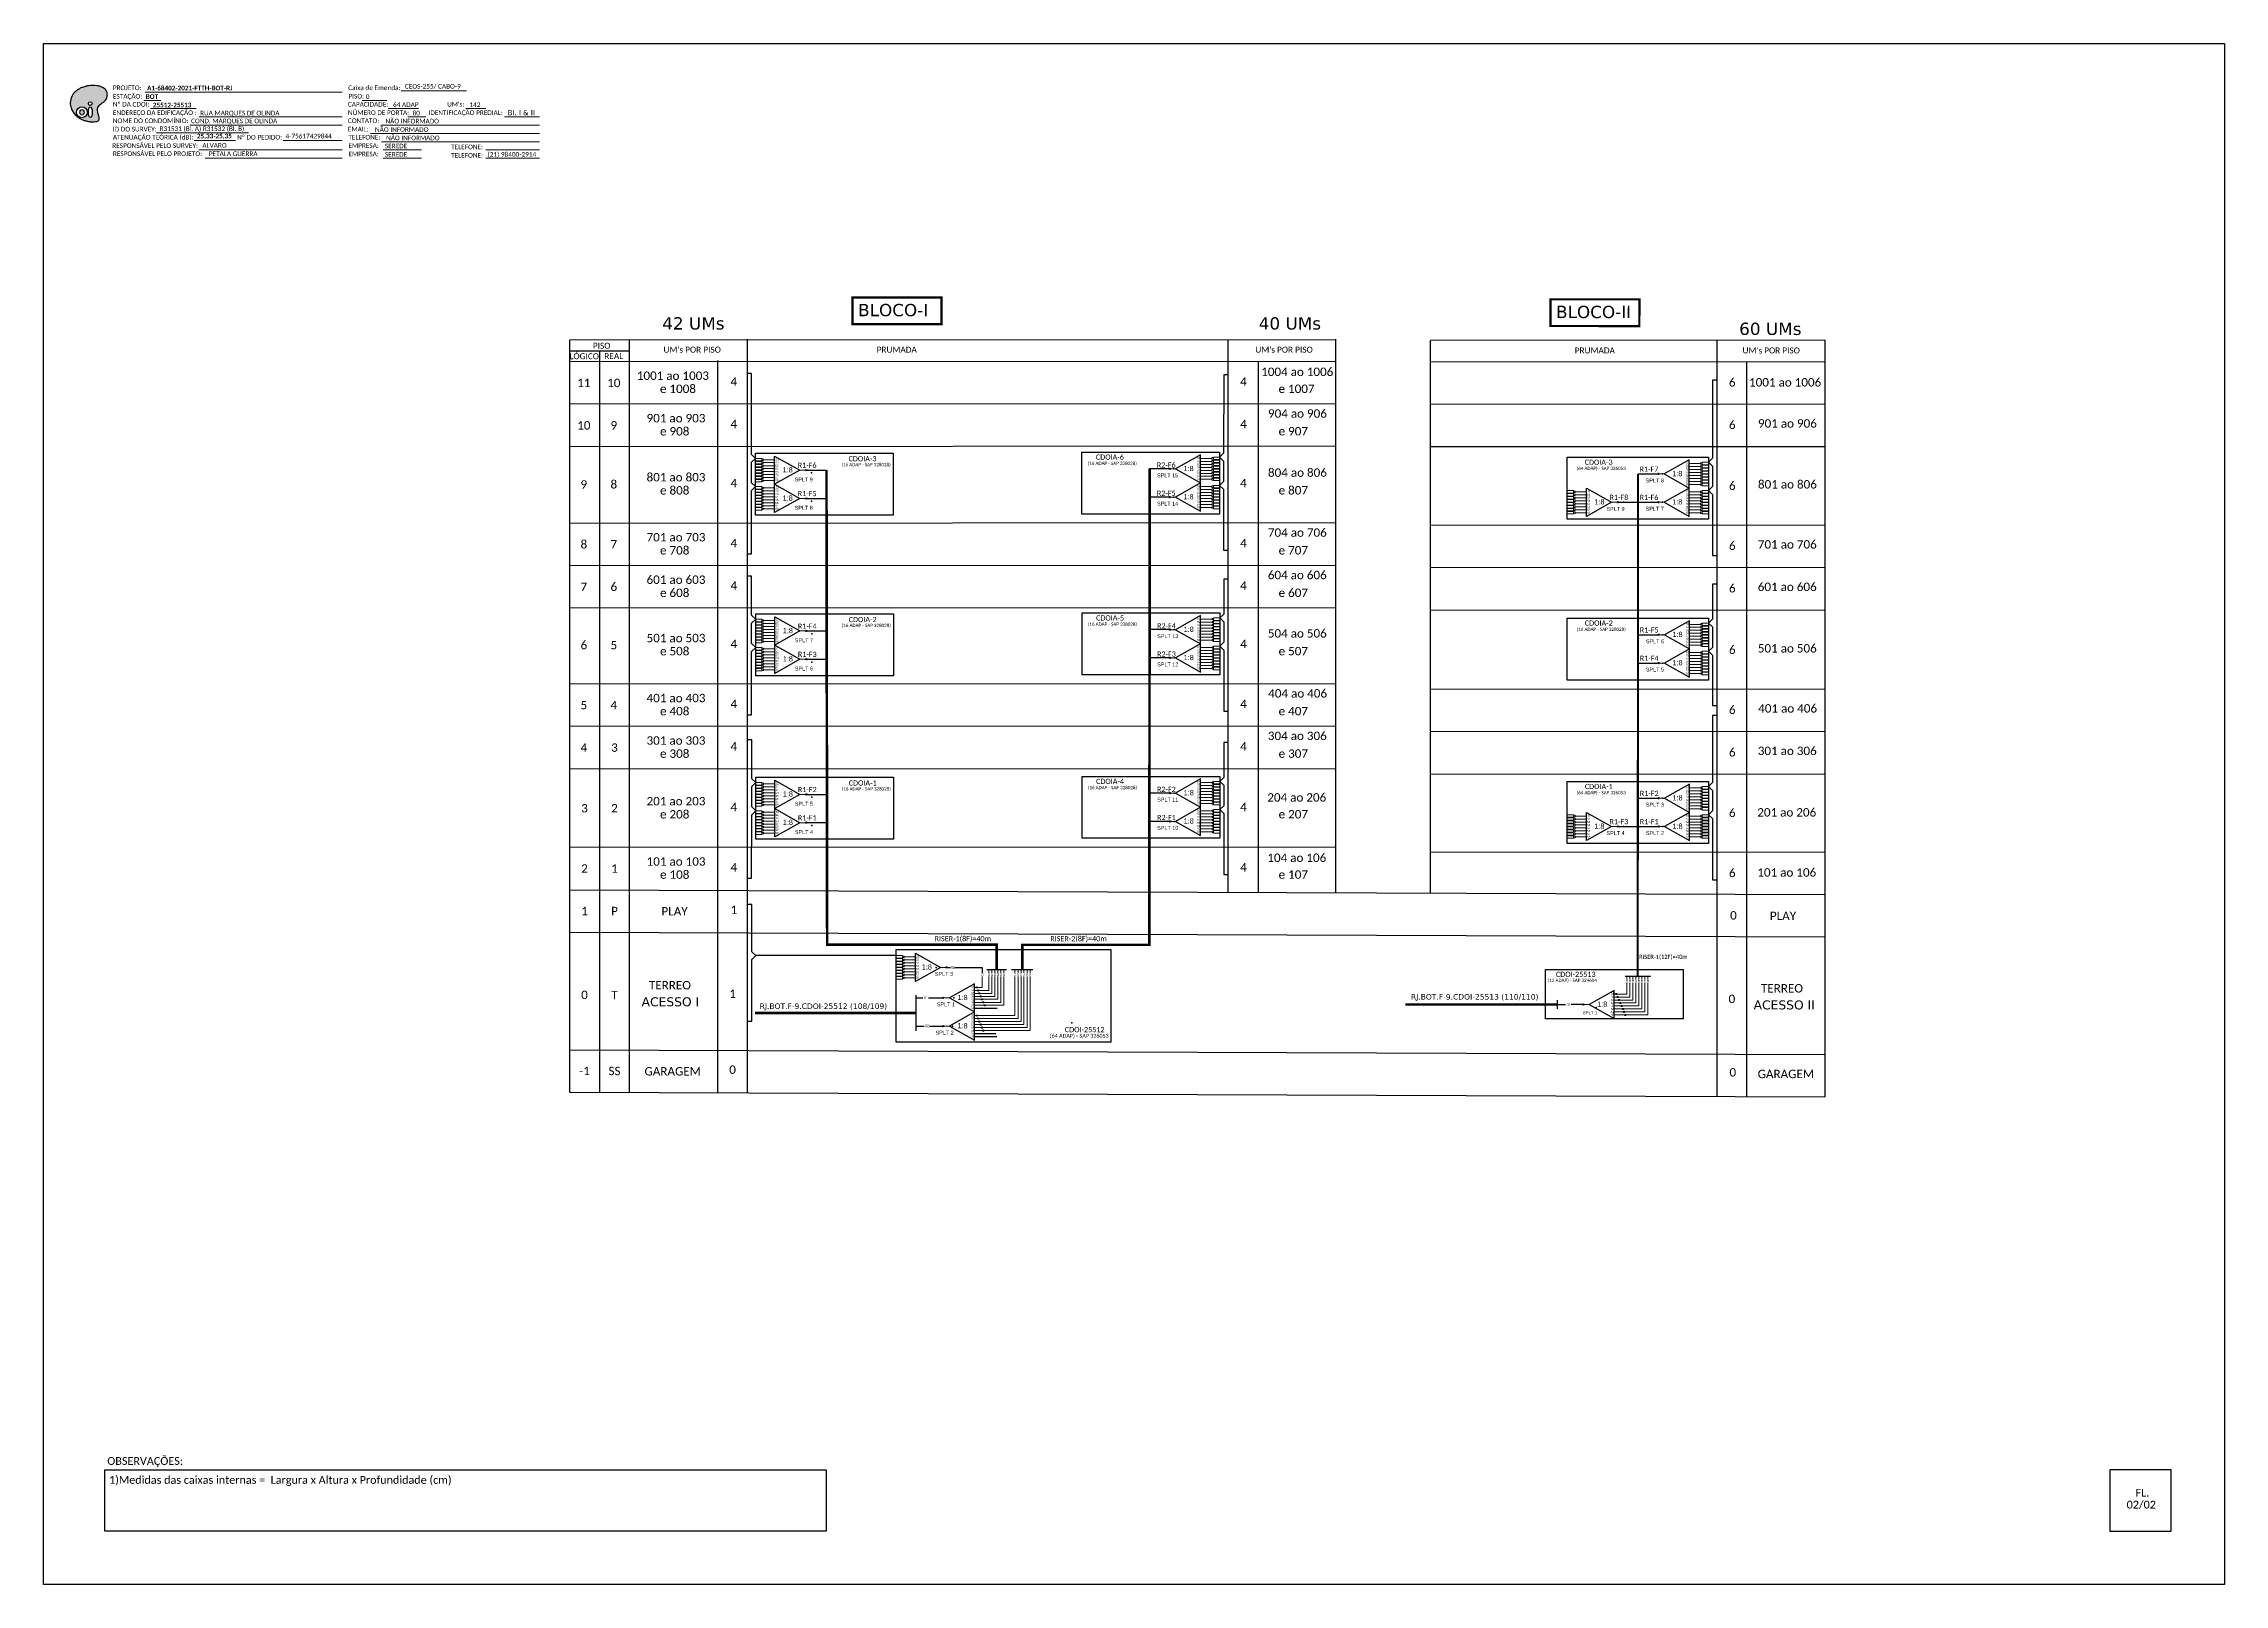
# Model space of a CAD drawing. Extents: x -4 to 1788, y 1 to 595.
# Drawn here: x 947 to 1788, y 1 to 595 of the extents above; entities that cross this region are included whole.
import ezdxf
from ezdxf.enums import TextEntityAlignment as Align

# ---------------------------------------------------------------- set-up
doc = ezdxf.new("R2010")
doc.units = 0
doc.layers.add('40.1-ETIQUETAS', color=1, linetype='Continuous', lineweight=20)
doc.layers.add('CAP a instalar', color=1, linetype='Continuous')
doc.layers.add('label_cabos', color=7, linetype='Continuous')
doc.styles.add('ARIAL', font='arial.ttf')
doc.styles.add('MtXpl_Calibri', font='calibri.ttf')
doc.styles.add('siredit', font='verdana.ttf')
doc.styles.add('WMF-Calibri0', font='calibri.ttf')
doc.styles.add('WMF-Calibri1', font='calibrib.ttf')
doc.linetypes.add('RESERVA', pattern='A,0.5,-0.15,["RESERVA",Standard,S=0.18,R=0,X=0,Y=-0.1],-1.3', length=1.95)

# ---------------------------------------------------------------- blocks, each defined once
blk = doc.blocks.new('SPLITTER_')
blk.add_point((0, 0))
at = {"style": 'ARIAL', "flags": 4}
blk.add_attdef('SPLT', (0, -3.26), '', height=1.5, dxfattribs=at)
blk = doc.blocks.new('LEG_CDO64_DIR')
blk.add_point((0, 0))
at = {"color": 1, "style": 'WMF-Calibri0', "flags": 4}
blk.add_attdef('MODELO', text='', height=1.5, dxfattribs=at).set_placement((-1.52, -5.5), align=Align.CENTER)
blk.add_attdef('CDO', (-2.62, -3.57), '', height=2, dxfattribs=at)
blk = doc.blocks.new('SPLT_1-8_SC-APC_ESQ')
at = {"color": 3, "lineweight": 0}
for points in [[(2.41, -3.02), (0, -3.02)], [(2.41, -4), (0, -4)], [(2.41, -4.17), (0, -4.17)], [(2.41, -5.16), (0, -5.16)], [(2.41, -5.32), (0, -5.32)], [(2.41, -6.31), (0, -6.31)], [(2.41, -6.48), (0, -6.48)], [(2.41, -7.46), (0, -7.46)], [(2.41, -7.63), (0, -7.63)], [(2.41, -3.02), (2.41, -4)], [(2.41, -4.17), (2.41, -5.16)], [(2.41, -5.32), (2.41, -6.31)], [(2.41, -6.48), (2.41, -7.46)], [(2.41, -7.63), (2.41, -8.62)], [(2.99, -3.51), (7.37, -3.51)], [(7.37, -4.66), (2.99, -4.66)], [(7.37, -5.82), (2.99, -5.82)], [(7.37, -6.97), (2.99, -6.97)], [(7.37, -8.12), (2.99, -8.12)], [(2.41, -8.62), (0, -8.62)], [(2.41, -8.78), (0, -8.78)], [(2.41, -9.77), (0, -9.77)], [(2.41, -9.94), (0, -9.94)], [(2.41, -10.92), (0, -10.92)], [(2.41, -11.09), (0, -11.09)], [(2.41, -12.08), (0, -12.08)], [(2.41, -8.78), (2.41, -9.77)], [(2.41, -9.94), (2.41, -10.92)], [(2.41, -11.09), (2.41, -12.08)], [(7.37, -9.28), (2.99, -9.28)], [(7.37, -10.43), (2.99, -10.43)], [(7.37, -11.58), (2.99, -11.58)]]:
    blk.add_lwpolyline(points, dxfattribs=at)
for points in [[(2.99, -3.22), (2.41, -3.22), (2.41, -3.8), (2.99, -3.8)], [(2.99, -4.38), (2.41, -4.38), (2.41, -4.95), (2.99, -4.95)], [(2.99, -5.53), (2.41, -5.53), (2.41, -6.1), (2.99, -6.1)], [(2.99, -6.68), (2.41, -6.68), (2.41, -7.26), (2.99, -7.26)], [(2.99, -7.84), (2.41, -7.84), (2.41, -8.41), (2.99, -8.41)], [(2.99, -8.99), (2.41, -8.99), (2.41, -9.56), (2.99, -9.56)], [(2.99, -10.14), (2.41, -10.14), (2.41, -10.72), (2.99, -10.72)], [(2.99, -11.3), (2.41, -11.3), (2.41, -11.87), (2.99, -11.87)]]:
    blk.add_lwpolyline(points, close=True, dxfattribs=at)
at = {"color": 1}
blk.add_lwpolyline([(7.37, -2.1), (17.04, -7.55), (7.37, -13), (7.37, -2.1)], dxfattribs=at)
at = {"color": 1, "lineweight": 0}
blk.add_lwpolyline([(17.04, -7.55), (19.26, -7.55)], dxfattribs=at)
at = {"color": 1, "style": 'ARIAL'}
for s, height, p in [('S5', 0.75, (7.55, -8.57)), ('S3', 0.75, (7.55, -6.18)), ('S4', 0.75, (7.55, -7.36)), ('S2', 0.75, (7.56, -4.97)), ('S1', 0.75, (7.7, -3.78)), ('1:8', 2, (10.45, -8.4)), ('S6', 0.75, (7.55, -9.69)), ('S7', 0.75, (7.55, -10.78)), ('S8', 0.75, (7.55, -11.9))]:
    blk.add_text(s, height=height, dxfattribs=at).set_placement(p)
blk = doc.blocks.new('SPLT_1-8_SC-APC')
at = {"color": 1, "lineweight": 0}
blk.add_lwpolyline([(-17.04, -7.55), (-19.26, -7.55)], dxfattribs=at)
at = {"color": 1}
blk.add_lwpolyline([(-7.37, -2.1), (-17.04, -7.55), (-7.37, -13), (-7.37, -2.1)], dxfattribs=at)
at = {"color": 3, "lineweight": 0}
for points in [[(-2.99, -3.51), (-7.37, -3.51)], [(-7.37, -4.66), (-2.99, -4.66)], [(-7.37, -5.82), (-2.99, -5.82)], [(-7.37, -6.97), (-2.99, -6.97)], [(-7.37, -8.12), (-2.99, -8.12)], [(-2.41, -3.02), (-2.41, -4)], [(-2.41, -3.02), (0, -3.02)], [(-2.41, -4), (0, -4)], [(-2.41, -4.17), (-2.41, -5.16)], [(-2.41, -4.17), (0, -4.17)], [(-2.41, -5.16), (0, -5.16)], [(-2.41, -5.32), (-2.41, -6.31)], [(-2.41, -5.32), (0, -5.32)], [(-2.41, -6.31), (0, -6.31)], [(-2.41, -6.48), (-2.41, -7.46)], [(-2.41, -6.48), (0, -6.48)], [(-2.41, -7.46), (0, -7.46)], [(-2.41, -7.63), (-2.41, -8.62)], [(-2.41, -7.63), (0, -7.63)], [(-7.37, -9.28), (-2.99, -9.28)], [(-7.37, -10.43), (-2.99, -10.43)], [(-7.37, -11.58), (-2.99, -11.58)], [(-2.41, -8.62), (0, -8.62)], [(-2.41, -8.78), (-2.41, -9.77)], [(-2.41, -8.78), (0, -8.78)], [(-2.41, -9.77), (0, -9.77)], [(-2.41, -9.94), (-2.41, -10.92)], [(-2.41, -9.94), (0, -9.94)], [(-2.41, -10.92), (0, -10.92)], [(-2.41, -11.09), (-2.41, -12.08)], [(-2.41, -11.09), (0, -11.09)], [(-2.41, -12.08), (0, -12.08)]]:
    blk.add_lwpolyline(points, dxfattribs=at)
for points in [[(-2.99, -3.22), (-2.41, -3.22), (-2.41, -3.8), (-2.99, -3.8)], [(-2.99, -4.38), (-2.41, -4.38), (-2.41, -4.95), (-2.99, -4.95)], [(-2.99, -5.53), (-2.41, -5.53), (-2.41, -6.1), (-2.99, -6.1)], [(-2.99, -6.68), (-2.41, -6.68), (-2.41, -7.26), (-2.99, -7.26)], [(-2.99, -7.84), (-2.41, -7.84), (-2.41, -8.41), (-2.99, -8.41)], [(-2.99, -8.99), (-2.41, -8.99), (-2.41, -9.56), (-2.99, -9.56)], [(-2.99, -10.14), (-2.41, -10.14), (-2.41, -10.72), (-2.99, -10.72)], [(-2.99, -11.3), (-2.41, -11.3), (-2.41, -11.87), (-2.99, -11.87)]]:
    blk.add_lwpolyline(points, close=True, dxfattribs=at)
at = {"color": 1, "style": 'ARIAL'}
for s, height, p in [('1:8', 2, (-13.91, -8.4)), ('S1', 0.75, (-8.74, -3.78)), ('S2', 0.75, (-8.74, -4.97)), ('S3', 0.75, (-8.74, -6.18)), ('S4', 0.75, (-8.74, -7.36)), ('S5', 0.75, (-8.74, -8.57)), ('S6', 0.75, (-8.74, -9.69)), ('S7', 0.75, (-8.74, -10.78)), ('S8', 0.75, (-8.74, -11.9))]:
    blk.add_text(s, height=height, dxfattribs=at).set_placement(p)
blk = doc.blocks.new('OI')
h = blk.add_hatch(color=40)
edge = h.paths.add_edge_path()
edge.add_spline(control_points=[(4.35, -0.67), (3.92, -0.99), (3.26, -1.5), (2.81, -2.59), (2.9, -3.5), (3.06, -4.27), (3.31, -4.85), (3.37, -5.39), (3.4, -5.88), (3.2, -6.4), (2.54, -6.61), (1.65, -6.63), (0.55, -6.67), (-0.56, -6.42), (-1.61, -6.14), (-2.77, -5.61), (-3.92, -4.77), (-4.89, -3.7), (-5.34, -2.65), (-5.6, -1.94), (-5.85, -0.96), (-5.71, 0.47), (-5.1, 2.02), (-4.14, 3.02), (-3.3, 3.61), (-2.37, 4.16), (-1.36, 4.44), (-0.56, 4.7), (0.79, 4.85), (2.24, 4.97), (3.79, 4.57), (4.67, 4.21), (5.44, 3.65), (5.76, 2.99), (6.03, 2.21), (6.01, 1.46), (5.72, 0.64), (5.31, 0.08), (4.88, -0.38), (4.51, -0.55), (4.35, -0.67)], knot_values=[0, 0, 0, 0, 1.60434, 2.417191, 3.427595, 4.282808, 4.776746, 5.304182, 5.888771, 6.258406, 6.858137, 7.79129, 8.986195, 10.124242, 11.187857, 12.242908, 13.953784, 15.414161, 16.515391, 17.349188, 17.675853, 19.552021, 21.515531, 22.568638, 23.63245, 24.621084, 25.782718, 26.745347, 27.142653, 29.870543, 31.004649, 31.921532, 32.709589, 33.801391, 34.042471, 35.192333, 35.971461, 36.628871, 37.254359, 37.836911, 37.836911, 37.836911, 37.836911], degree=3, periodic=0)
h.paths.add_polyline_path([(1.13, -0.87, -1), (-0.04, -0.87, -1)], flags=16)
edge = h.paths.add_edge_path(flags=16)
edge.add_ellipse((0.56, -3.59), major_axis=(-0.02, 1.71), ratio=0.361305, start_angle=0, end_angle=360)
h.paths.add_polyline_path([(-0.36, -3.62, -1), (-3.8, -3.62, -1)], flags=16)
edge = h.paths.add_edge_path(flags=0)
edge.add_ellipse((-2.08, -3.62), major_axis=(0, 0.885), ratio=0.758294, start_angle=0, end_angle=360)
at = {"color": 40}
for centre, radius in [((-2.08, -3.62), 1.72), ((0.54, -0.87), 0.587)]:
    blk.add_circle(centre, radius, dxfattribs=at)
blk.add_ellipse((-2.08, -3.62), major_axis=(0, 0.885), ratio=0.758294, start_param=-3.141592653589792, end_param=3.141592653589792, dxfattribs=at)
blk.add_ellipse((0.56, -3.59), major_axis=(-0.02, 1.71), ratio=0.361305, dxfattribs=at)
at = {"color": 40, "start_tangent": (-0.800898, -0.598801), "end_tangent": (-0.800898, -0.598801)}
blk.add_spline([(4.35, -0.67), (3.2, -1.78), (2.9, -2.54), (2.92, -3.55), (3.12, -4.38), (3.28, -4.85), (3.37, -5.37), (3.35, -5.95), (3.2, -6.29), (2.66, -6.55), (1.73, -6.63), (0.54, -6.62), (-0.58, -6.41), (-1.6, -6.11), (-2.56, -5.67), (-3.95, -4.67), (-4.89, -3.56), (-5.37, -2.56), (-5.64, -1.78), (-5.72, -1.46), (-5.63, 0.42), (-4.84, 2.22), (-4.13, 2.99), (-3.27, 3.62), (-2.4, 4.09), (-1.3, 4.47), (-0.37, 4.72), (0.02, 4.77), (2.75, 4.8), (3.85, 4.53), (4.69, 4.16), (5.31, 3.68), (5.85, 2.73), (5.93, 2.5), (5.94, 1.35), (5.67, 0.62), (5.29, 0.08), (4.84, -0.36), (4.35, -0.67)], degree=3, dxfattribs=at)

msp = doc.modelspace()

# ---------------------------------------------------------------- hatches: boundary and pattern name
h = msp.add_hatch(color=3)
h.dxf.hatch_style = 1
edge = h.paths.add_edge_path()
edge.add_arc((1241.52, 430.83), 0.256, 0, 360)
h = msp.add_hatch(color=3)
h.dxf.hatch_style = 1
edge = h.paths.add_edge_path()
edge.add_arc((1381.73, 431.33), 0.256, 0, 360)
h = msp.add_hatch(color=3)
h.dxf.hatch_style = 1
edge = h.paths.add_edge_path()
edge.add_arc((1570.22, 429.35), 0.256, 0, 360)
h = msp.add_hatch(color=3)
h.dxf.hatch_style = 1
edge = h.paths.add_edge_path()
edge.add_arc((1381.73, 420.43), 0.256, 0, 360)
h = msp.add_hatch(color=3)
h.dxf.hatch_style = 1
edge = h.paths.add_edge_path()
edge.add_arc((1241.52, 419.93), 0.256, 0, 360)
h = msp.add_hatch(color=3)
h.dxf.hatch_style = 1
edge = h.paths.add_edge_path()
edge.add_arc((1554.58, 418.45), 0.256, 0, 360)
h = msp.add_hatch(color=3)
h.dxf.hatch_style = 1
edge = h.paths.add_edge_path()
edge.add_arc((1570.22, 418.45), 0.256, 0, 360)
h = msp.add_hatch(color=3)
h.dxf.hatch_style = 1
edge = h.paths.add_edge_path()
edge.add_arc((1241.59, 368.82), 0.256, 0, 360)
h = msp.add_hatch(color=3)
h.dxf.hatch_style = 1
edge = h.paths.add_edge_path()
edge.add_arc((1381.8, 369.33), 0.256, 0, 360)
h = msp.add_hatch(color=3)
h.dxf.hatch_style = 1
edge = h.paths.add_edge_path()
edge.add_arc((1570.29, 367.35), 0.256, 0, 360)
h = msp.add_hatch(color=3)
h.dxf.hatch_style = 1
edge = h.paths.add_edge_path()
edge.add_arc((1241.59, 357.93), 0.256, 0, 360)
h = msp.add_hatch(color=3)
h.dxf.hatch_style = 1
edge = h.paths.add_edge_path()
edge.add_arc((1381.8, 358.43), 0.256, 0, 360)
h = msp.add_hatch(color=3)
h.dxf.hatch_style = 1
edge = h.paths.add_edge_path()
edge.add_arc((1570.29, 356.45), 0.256, 0, 360)
h = msp.add_hatch(color=3)
h.dxf.hatch_style = 1
edge = h.paths.add_edge_path()
edge.add_arc((1241.59, 305.82), 0.256, 0, 360)
h = msp.add_hatch(color=3)
h.dxf.hatch_style = 1
edge = h.paths.add_edge_path()
edge.add_arc((1381.8, 306.32), 0.256, 0, 360)
h = msp.add_hatch(color=3)
h.dxf.hatch_style = 1
edge = h.paths.add_edge_path()
edge.add_arc((1570.29, 304.34), 0.256, 0, 360)
h = msp.add_hatch(color=3)
h.dxf.hatch_style = 1
edge = h.paths.add_edge_path()
edge.add_arc((1241.59, 294.92), 0.256, 0, 360)
h = msp.add_hatch(color=3)
h.dxf.hatch_style = 1
edge = h.paths.add_edge_path()
edge.add_arc((1381.8, 295.42), 0.256, 0, 360)
h = msp.add_hatch(color=3)
h.dxf.hatch_style = 1
edge = h.paths.add_edge_path()
edge.add_arc((1554.58, 293.44), 0.256, 0, 360)
h = msp.add_hatch(color=3)
h.dxf.hatch_style = 1
edge = h.paths.add_edge_path()
edge.add_arc((1570.29, 293.44), 0.256, 0, 360)
h = msp.add_hatch(color=3)
h.dxf.hatch_style = 1
edge = h.paths.add_edge_path()
edge.add_arc((1295.54, 239.14), 0.242, 0, 360)
h = msp.add_hatch(color=3)
h.dxf.hatch_style = 1
edge = h.paths.add_edge_path()
edge.add_arc((1294.35, 227.4), 0.242, 0, 360)
h = msp.add_hatch(color=3)
h.dxf.hatch_style = 1
edge = h.paths.add_edge_path()
edge.add_arc((1307.34, 231.42), 0.242, 0, 360)
h = msp.add_hatch(color=3)
h.dxf.hatch_style = 1
edge = h.paths.add_edge_path()
edge.add_arc((1307.84, 230.26), 0.242, 0, 360)
h = msp.add_hatch(color=3)
h.dxf.hatch_style = 1
edge = h.paths.add_edge_path()
edge.add_arc((1308.34, 229.11), 0.242, 0, 360)
h = msp.add_hatch(color=3)
h.dxf.hatch_style = 1
edge = h.paths.add_edge_path()
edge.add_arc((1308.84, 227.96), 0.242, 0, 360)
h = msp.add_hatch(color=3)
h.dxf.hatch_style = 1
edge = h.paths.add_edge_path()
edge.add_arc((1554, 228.86), 0.242, 0, 360)
h = msp.add_hatch(color=3)
h.dxf.hatch_style = 1
edge = h.paths.add_edge_path()
edge.add_arc((1554.5, 227.7), 0.242, 0, 360)
h = msp.add_hatch(color=3)
h.dxf.hatch_style = 1
edge = h.paths.add_edge_path()
edge.add_arc((1307.34, 220.52), 0.242, 0, 360)
h = msp.add_hatch(color=3)
h.dxf.hatch_style = 1
edge = h.paths.add_edge_path()
edge.add_arc((1307.84, 219.37), 0.242, 0, 360)
h = msp.add_hatch(color=3)
h.dxf.hatch_style = 1
edge = h.paths.add_edge_path()
edge.add_arc((1309.34, 226.81), 0.242, 0, 360)
h = msp.add_hatch(color=3)
h.dxf.hatch_style = 1
edge = h.paths.add_edge_path()
edge.add_arc((1309.84, 225.65), 0.242, 0, 360)
h = msp.add_hatch(color=3)
h.dxf.hatch_style = 1
edge = h.paths.add_edge_path()
edge.add_arc((1310.34, 224.5), 0.242, 0, 360)
h = msp.add_hatch(color=3)
h.dxf.hatch_style = 1
edge = h.paths.add_edge_path()
edge.add_arc((1541.24, 224.82), 0.205, 0, 360)
h = msp.add_hatch(color=3)
h.dxf.hatch_style = 1
edge = h.paths.add_edge_path()
edge.add_arc((1555, 226.55), 0.242, 0, 360)
h = msp.add_hatch(color=3)
h.dxf.hatch_style = 1
edge = h.paths.add_edge_path()
edge.add_arc((1555.5, 225.4), 0.242, 0, 360)
h = msp.add_hatch(color=3)
h.dxf.hatch_style = 1
edge = h.paths.add_edge_path()
edge.add_arc((1556, 224.24), 0.242, 0, 360)
h = msp.add_hatch(color=3)
h.dxf.hatch_style = 1
edge = h.paths.add_edge_path()
edge.add_arc((1556.5, 223.09), 0.242, 0, 360)
h = msp.add_hatch(color=3)
h.dxf.hatch_style = 1
edge = h.paths.add_edge_path()
edge.add_arc((1556.92, 221.94), 0.242, 0, 360)
h = msp.add_hatch(color=3)
h.dxf.hatch_style = 1
edge = h.paths.add_edge_path()
edge.add_arc((1557.42, 220.78), 0.242, 0, 360)
h = msp.add_hatch(color=3)
h.dxf.hatch_style = 1
edge = h.paths.add_edge_path()
edge.add_arc((1294.35, 216.51), 0.242, 0, 360)
h = msp.add_hatch(color=3)
h.dxf.hatch_style = 1
edge = h.paths.add_edge_path()
edge.add_arc((1308.34, 218.21), 0.242, 0, 360)
h = msp.add_hatch(color=3)
h.dxf.hatch_style = 1
edge = h.paths.add_edge_path()
edge.add_arc((1308.84, 217.06), 0.242, 0, 360)
h = msp.add_hatch(color=3)
h.dxf.hatch_style = 1
edge = h.paths.add_edge_path()
edge.add_arc((1309.34, 215.91), 0.242, 0, 360)
h = msp.add_hatch(color=3)
h.dxf.hatch_style = 1
edge = h.paths.add_edge_path()
edge.add_arc((1309.84, 214.76), 0.242, 0, 360)

# ---------------------------------------------------------------- linework, layer by layer
at = {"color": 7}
msp.add_lwpolyline([(947.45, 595.26), (1788.45, 595.26), (1788.45, 1.26), (947.45, 1.26)], close=True, dxfattribs=at)
at = {"color": 7, "lineweight": 0}
for points in [[(986.05, 573.3), (992.6, 573.3)], [(986.56, 576.58), (1062.54, 576.58)], [(1070.33, 573.34), (1079.81, 573.34)], [(1085.37, 577.07), (1110.51, 577.07)], [(988.71, 570.23), (1006.3, 570.23)], [(1003.87, 563.88), (1062.54, 563.88)], [(1007.28, 566.99), (1062.54, 566.99)], [(1077.5, 563.88), (1138.72, 563.88)], [(1080.38, 570.23), (1092, 570.23)], [(1087.97, 566.99), (1094.91, 566.99)], [(1110.32, 570.23), (1117.99, 570.23)], [(1125.14, 566.99), (1138.7, 566.99)], [(991.03, 560.82), (1026.52, 560.82)], [(1005.56, 557.85), (1021.41, 557.85)], [(1039.79, 557.85), (1062.56, 557.85)], [(1073.46, 560.64), (1138.72, 560.64)], [(1077.74, 557.41), (1138.72, 557.41)], [(1007.28, 554.29), (1062.54, 554.29)], [(1009.77, 551.06), (1062.54, 551.06)], [(1078.35, 554.29), (1093.15, 554.29)], [(1078.35, 551.06), (1093.15, 551.06)], [(1117.95, 554.29), (1138.72, 554.29)], [(1117.95, 551.06), (1138.72, 551.06)], [(1307.34, 231.42), (1306.47, 231.42)], [(1306.47, 230.26), (1307.84, 230.26)], [(1306.47, 229.11), (1308.34, 229.11)], [(1306.47, 227.96), (1308.84, 227.96)], [(1554, 228.86), (1553.13, 228.86)], [(1553.13, 227.7), (1554.5, 227.7)], [(1306.47, 226.81), (1309.34, 226.81)], [(1306.47, 225.65), (1309.84, 225.65)], [(1306.47, 224.5), (1310.34, 224.5)], [(1307.34, 220.52), (1306.47, 220.52)], [(1306.47, 219.37), (1307.84, 219.37)], [(1553.13, 226.55), (1555, 226.55)], [(1553.13, 225.4), (1555.5, 225.4)], [(1553.13, 224.24), (1556, 224.24)], [(1553.13, 223.09), (1556.5, 223.09)], [(1553.13, 221.94), (1556.92, 221.94)], [(1553.13, 220.78), (1557.42, 220.78)], [(1306.47, 218.21), (1308.34, 218.21)], [(1306.47, 217.06), (1308.84, 217.06)], [(1306.47, 215.91), (1309.34, 215.91)], [(1306.47, 214.76), (1309.84, 214.76)]]:
    msp.add_lwpolyline(points, dxfattribs=at)
at = {"color": 0}
for points in [[(1445.83, 481.1), (1150.25, 480.93)], [(1634.32, 480.97), (1482.32, 480.84)], [(1150.25, 476.82), (1173.39, 476.82)], [(1150.25, 472.71), (1445.83, 472.88)], [(1482.32, 472.62), (1634.32, 472.74)]]:
    msp.add_lwpolyline(points, dxfattribs=at)
for points in [[(1150.25, 480.93), (1150.26, 190.98)], [(1173.41, 190.89), (1173.39, 480.93)], [(1218.86, 190.7), (1218.85, 481.28)], [(1404.25, 268.27), (1404.24, 481.07)], [(1445.84, 268.1), (1445.83, 481.28)], [(1482.33, 267.95), (1482.32, 480.84)], [(1592.73, 480.97), (1592.74, 189.35)], [(1634.32, 480.97), (1634.33, 189.18)], [(1161.82, 476.82), (1161.83, 190.93)], [(1207.28, 473.06), (1207.29, 190.75)], [(1415.81, 472.86), (1415.83, 268.22)], [(1604.32, 189.31), (1604.3, 472.74)], [(1150.25, 456.34), (1445.83, 456.51)], [(1482.32, 456.25), (1634.32, 456.37)], [(1150.26, 439.96), (1445.84, 440.14)], [(1482.33, 439.88), (1634.33, 440)], [(1150.26, 410.43), (1445.84, 410.6)], [(1482.33, 409.62), (1634.33, 409.74)], [(1150.26, 394.06), (1445.84, 394.23)], [(1482.33, 393.24), (1634.33, 393.37)], [(1150.26, 377.69), (1445.84, 377.86)], [(1482.33, 376.87), (1634.33, 377)], [(1150.26, 348.43), (1445.84, 348.6)], [(1482.33, 346.38), (1634.33, 346.51)], [(1150.26, 332.06), (1445.84, 332.23)], [(1482.33, 330.01), (1634.33, 330.14)], [(1150.26, 315.69), (1445.84, 315.86)], [(1482.33, 313.64), (1634.33, 313.77)], [(1150.26, 285.42), (1445.84, 285.59)], [(1482.33, 283.5), (1634.33, 283.62)], [(1150.26, 269.05), (1634.33, 267.25)], [(1150.26, 252.68), (1634.33, 250.88)], [(1150.26, 207.35), (1634.33, 205.55)], [(1150.26, 190.98), (1634.33, 189.18)]]:
    msp.add_lwpolyline(points)
at = {"color": 3}
for points in [[(1218.77, 398.52), (1220.43, 398.52), (1220.43, 422.95), (1222, 424.46), (1220.44, 425.97), (1220.44, 433.85), (1222, 435.36), (1220.44, 436.86), (1220.44, 468.05), (1218.78, 468.05)], [(1404.19, 467.54), (1402.54, 467.54), (1402.53, 437.36), (1400.96, 435.86), (1402.53, 434.35), (1402.53, 426.47), (1400.96, 424.96), (1402.53, 423.45), (1402.53, 399.91), (1404.18, 399.91)], [(1592.68, 465.56), (1591.02, 465.56), (1591.02, 435.39), (1589.45, 433.88), (1591.01, 432.37), (1591.01, 424.49), (1589.45, 422.98), (1591.01, 421.47), (1591.01, 397.93), (1592.67, 397.93)], [(1218.84, 336.52), (1220.5, 336.52), (1220.5, 360.95), (1222.07, 362.46), (1220.5, 363.96), (1220.5, 371.85), (1222.07, 373.35), (1220.5, 374.86), (1220.5, 389.9), (1218.85, 389.9)], [(1404.26, 388.83), (1402.61, 388.83), (1402.6, 375.36), (1401.03, 373.85), (1402.6, 372.35), (1402.6, 364.46), (1401.03, 362.96), (1402.6, 361.45), (1402.6, 337.91), (1404.25, 337.91)], [(1592.74, 386.85), (1591.09, 386.85), (1591.08, 373.38), (1589.52, 371.88), (1591.08, 370.37), (1591.08, 362.49), (1589.52, 360.98), (1591.08, 359.47), (1591.08, 340.08), (1592.73, 340.08)], [(1592.75, 336.17), (1591.1, 336.17), (1591.09, 310.37), (1589.52, 308.87), (1591.09, 307.36), (1591.09, 299.48), (1589.52, 297.97), (1591.09, 296.46), (1591.09, 272.92), (1592.74, 272.92)], [(1218.85, 273.51), (1220.5, 273.51), (1220.51, 297.94), (1222.07, 299.45), (1220.51, 300.96), (1220.51, 308.84), (1222.07, 310.34), (1220.51, 311.85), (1220.51, 326.89), (1218.86, 326.89)], [(1404.26, 325.82), (1402.61, 325.82), (1402.6, 312.35), (1401.03, 310.85), (1402.6, 309.34), (1402.6, 301.46), (1401.03, 299.95), (1402.6, 298.44), (1402.6, 274.9), (1404.25, 274.9)], [(1218.86, 218.41), (1220.51, 218.41), (1220.51, 242.16), (1222.08, 243.67), (1220.51, 245.17), (1220.51, 263.42), (1218.86, 263.42)], [(1276.28, 243.67), (1222.08, 243.67)], [(1283.89, 227.38), (1286.58, 227.38)], [(1288.65, 227.38), (1294.57, 227.38)], [(1531.26, 224.82), (1534.34, 224.82)], [(1541.24, 224.82), (1536.49, 224.82)]]:
    msp.add_lwpolyline(points, dxfattribs=at)
at = {"color": 1}
for points in [[(1222, 437.41), (1275.13, 437.41), (1275.13, 413.52), (1222, 413.52)], [(1347.86, 437.78), (1400.99, 437.78), (1400.99, 413.89), (1347.86, 413.89)], [(1535.06, 435.81), (1589.55, 435.81), (1589.55, 411.91), (1535.06, 411.91)], [(1222.07, 375.41), (1275.2, 375.41), (1275.2, 351.52), (1222.07, 351.52)], [(1347.93, 375.78), (1401.06, 375.78), (1401.06, 351.89), (1347.93, 351.89)], [(1535.06, 373.8), (1589.55, 373.8), (1589.55, 349.91), (1535.06, 349.91)], [(1222.07, 312.4), (1275.2, 312.4), (1275.2, 288.51), (1222.07, 288.51)], [(1347.93, 312.77), (1401.06, 312.77), (1401.06, 288.88), (1347.93, 288.88)], [(1535.06, 310.79), (1589.55, 310.79), (1589.55, 286.9), (1535.06, 286.9)], [(1276.28, 246.08), (1359.02, 246.08), (1359.02, 210.35), (1276.28, 210.35)], [(1526.62, 238.36), (1579.75, 238.36), (1579.75, 219.26), (1526.62, 219.26)]]:
    msp.add_lwpolyline(points, close=True, dxfattribs=at)
at = {"color": 5, "linetype": 'Continuous', "ltscale": 4}
for points in [[(1241.52, 430.83), (1249.36, 430.83)], [(1562.35, 429.35), (1570.19, 429.35)], [(1241.52, 419.93), (1249.36, 419.93)], [(1554.58, 418.45), (1562.42, 418.45)], [(1562.35, 418.45), (1570.19, 418.45)], [(1241.59, 368.82), (1249.43, 368.82)], [(1562.42, 367.35), (1570.26, 367.35)], [(1241.59, 357.93), (1249.43, 357.93)], [(1562.42, 356.45), (1570.26, 356.45)], [(1241.59, 305.82), (1249.43, 305.82)], [(1562.42, 304.34), (1570.26, 304.34)], [(1241.59, 294.92), (1249.43, 294.92)], [(1554.58, 293.44), (1562.42, 293.44)], [(1562.42, 293.44), (1570.26, 293.44)], [(1295.78, 239.14), (1297.17, 239.14)], [(1298.77, 239.14), (1309.38, 239.14), (1309.38, 237.01)]]:
    msp.add_lwpolyline(points, dxfattribs=at)
at = {"color": 5, "const_width": 1}
msp.add_lwpolyline([(1249.36, 430.83), (1249.62, 247.89), (1314.95, 247.9), (1315, 238.33)], dxfattribs=at)
at = {"color": 6, "const_width": 1}
msp.add_lwpolyline([(1374.01, 431.33), (1373.86, 247.83), (1324.86, 247.83), (1324.86, 238.33)], dxfattribs=at)
at = {"color": 6}
for points in [[(1381.7, 431.33), (1373.86, 431.33)], [(1381.7, 420.43), (1373.86, 420.43)], [(1381.77, 369.33), (1373.93, 369.33)], [(1381.77, 358.43), (1373.93, 358.43)], [(1381.77, 306.32), (1373.93, 306.32)], [(1381.77, 295.42), (1373.93, 295.42)], [(1320.71, 238.33), (1329, 238.33)]]:
    msp.add_lwpolyline(points, dxfattribs=at)
at = {"color": 5}
msp.add_lwpolyline([(1562.21, 235.77, 0.8, 0.8, 0), (1562.21, 241.24, 0.8, 0.8, 0), (1562.35, 429.35, 0.8, 0.8, 0)], format="xyseb", dxfattribs=at)
at = {"color": 1}
for points in [[(1283.65, 244.58), (1293.31, 239.14), (1283.65, 233.69), (1283.65, 244.58)], [(1283.89, 214.64), (1283.89, 228.45)], [(1306.47, 232.83), (1296.8, 227.38), (1306.47, 221.93), (1306.47, 232.83)], [(1553.13, 230.27), (1543.46, 224.82), (1553.13, 219.37), (1553.13, 230.27)], [(1306.47, 221.93), (1296.8, 216.48), (1306.47, 211.04), (1306.47, 221.93)], [(1531.26, 223.19), (1531.26, 226.45)]]:
    msp.add_lwpolyline(points, dxfattribs=at)
at = {"color": 3, "lineweight": 0}
for points in [[(1278.69, 243.67), (1276.28, 243.67)], [(1278.69, 242.68), (1276.28, 242.68)], [(1278.69, 242.51), (1276.28, 242.51)], [(1278.69, 241.53), (1276.28, 241.53)], [(1278.69, 241.36), (1276.28, 241.36)], [(1278.69, 240.37), (1276.28, 240.37)], [(1278.69, 240.21), (1276.28, 240.21)], [(1278.69, 239.22), (1276.28, 239.22)], [(1278.69, 239.05), (1276.28, 239.05)], [(1278.69, 238.07), (1276.28, 238.07)], [(1278.69, 237.9), (1276.28, 237.9)], [(1278.69, 236.91), (1276.28, 236.91)], [(1278.69, 236.75), (1276.28, 236.75)], [(1278.69, 235.76), (1276.28, 235.76)], [(1278.69, 235.59), (1276.28, 235.59)], [(1278.69, 243.67), (1278.69, 242.68)], [(1278.69, 242.51), (1278.69, 241.53)], [(1278.69, 241.36), (1278.69, 240.37)], [(1278.69, 240.21), (1278.69, 239.22)], [(1278.69, 239.05), (1278.69, 238.07)], [(1278.69, 237.9), (1278.69, 236.91)], [(1278.69, 236.75), (1278.69, 235.76)], [(1278.69, 235.59), (1278.69, 234.61)], [(1279.27, 243.17), (1283.65, 243.17)], [(1283.65, 242.02), (1279.27, 242.02)], [(1283.65, 240.87), (1279.27, 240.87)], [(1283.65, 239.71), (1279.27, 239.71)], [(1283.65, 238.56), (1279.27, 238.56)], [(1283.65, 237.41), (1279.27, 237.41)], [(1283.65, 236.25), (1279.27, 236.25)], [(1278.69, 234.61), (1276.28, 234.61)], [(1283.65, 235.1), (1279.27, 235.1)]]:
    msp.add_lwpolyline(points, dxfattribs=at)
for points in [[(1279.27, 243.46), (1278.69, 243.46), (1278.69, 242.89), (1279.27, 242.89)], [(1279.27, 242.31), (1278.69, 242.31), (1278.69, 241.73), (1279.27, 241.73)], [(1279.27, 241.15), (1278.69, 241.15), (1278.69, 240.58), (1279.27, 240.58)], [(1279.27, 240), (1278.69, 240), (1278.69, 239.43), (1279.27, 239.43)], [(1279.27, 238.85), (1278.69, 238.85), (1278.69, 238.27), (1279.27, 238.27)], [(1279.27, 237.69), (1278.69, 237.69), (1278.69, 237.12), (1279.27, 237.12)], [(1279.27, 236.54), (1278.69, 236.54), (1278.69, 235.97), (1279.27, 235.97)], [(1279.27, 235.39), (1278.69, 235.39), (1278.69, 234.81), (1279.27, 234.81)]]:
    msp.add_lwpolyline(points, close=True, dxfattribs=at)
at = {"color": 1, "lineweight": 0}
for points in [[(1293.31, 239.14), (1295.54, 239.14)], [(1296.8, 227.38), (1294.57, 227.38)], [(1543.46, 224.82), (1541.24, 224.82)], [(1296.8, 216.48), (1294.57, 216.48)]]:
    msp.add_lwpolyline(points, dxfattribs=at)
at = {"color": 6, "lineweight": 0}
for points in [[(1307.58, 220.52), (1322.06, 220.52), (1322.06, 235.62)], [(1307.84, 219.38), (1323.22, 219.38), (1323.22, 235.62)], [(1308.34, 218.23), (1324.38, 218.23), (1324.38, 235.62)], [(1308.84, 217.08), (1325.53, 217.08), (1325.53, 235.62)], [(1309.34, 215.92), (1326.69, 215.92), (1326.69, 235.62)], [(1309.84, 214.77), (1327.85, 214.77), (1327.85, 235.62)], [(1322.06, 238.33), (1322.06, 237.01)], [(1323.22, 238.33), (1323.22, 237.05)], [(1324.38, 238.33), (1324.38, 237.04)], [(1325.53, 238.33), (1325.53, 237.05)], [(1326.69, 238.33), (1326.69, 237.05)], [(1327.85, 238.33), (1327.85, 237.04)]]:
    msp.add_lwpolyline(points, dxfattribs=at)
at = {"color": 5, "lineweight": 0}
for points in [[(1308.08, 230.26), (1312.01, 230.26), (1312.01, 235.6)], [(1308.58, 229.11), (1313.16, 229.11), (1313.16, 235.6)], [(1309.08, 227.96), (1314.32, 227.96), (1314.32, 235.6)], [(1309.38, 235.59), (1309.38, 231.42)], [(1309.58, 226.81), (1315.48, 226.81), (1315.48, 235.6)], [(1310.08, 225.65), (1316.63, 225.65), (1316.63, 235.6)], [(1310.58, 224.5), (1317.79, 224.5), (1317.79, 235.6)], [(1312.02, 238.33), (1312.02, 237.04)], [(1313.18, 238.33), (1313.18, 237.05)], [(1314.34, 238.33), (1314.34, 237.05)], [(1315.49, 238.33), (1315.49, 237.04)], [(1316.65, 238.33), (1316.65, 237.05)], [(1317.81, 238.33), (1317.81, 237.05)], [(1558.01, 235.77), (1558.01, 234.45)], [(1559.17, 235.77), (1559.17, 234.49)], [(1560.33, 235.77), (1560.33, 234.48)], [(1561.48, 235.77), (1561.48, 234.49)], [(1562.64, 235.77), (1562.64, 234.49)], [(1563.8, 235.77), (1563.8, 234.48)], [(1564.95, 235.77), (1564.95, 234.49)], [(1566.11, 235.77), (1566.11, 234.48)], [(1307.58, 231.42), (1309.38, 231.42)], [(1558.01, 233.02), (1558.01, 228.86), (1554.25, 228.86)], [(1554.75, 227.7), (1559.17, 227.7), (1559.17, 233.06)], [(1555.25, 226.55), (1560.33, 226.55), (1560.33, 233.06)], [(1555.75, 225.4), (1561.48, 225.4), (1561.48, 233.06)], [(1556.25, 224.24), (1562.64, 224.24), (1562.64, 233.06)], [(1556.75, 223.09), (1563.8, 223.09), (1563.8, 233.06)], [(1557.17, 221.94), (1564.9, 221.94), (1564.9, 233.06)], [(1557.67, 220.78), (1566.14, 220.78), (1566.14, 233.06)]]:
    msp.add_lwpolyline(points, dxfattribs=at)
at = {"color": 5}
for points in [[(1311.26, 238.33), (1318.75, 238.33)], [(1557.32, 235.77), (1567.11, 235.77)]]:
    msp.add_lwpolyline(points, dxfattribs=at)
at = {"color": 1}
for points, const_width in [([(1221.83, 221.54), (1283.89, 221.54)], 1), ([(1472.59, 224.82), (1531.26, 224.82)], 0.8)]:
    msp.add_lwpolyline(points, dxfattribs=dict(at, const_width=const_width))
at = {"color": 8, "linetype": 'RESERVA', "ltscale": 4}
for points in [[(1306.47, 223.35), (1315.13, 223.35)], [(1306.47, 213.6), (1314.64, 213.6)], [(1306.47, 212.45), (1315.12, 212.45)]]:
    msp.add_lwpolyline(points, dxfattribs=at)
at = {"color": 2}
for points in [[(1283.89, 216.52), (1287.05, 216.52)], [(1289.12, 216.51), (1294.35, 216.51)]]:
    msp.add_lwpolyline(points, dxfattribs=at)
at = {"color": 0}
for points in [[(971.02, 45.46), (1249.27, 45.46), (1249.27, 21.75), (971.02, 21.75)], [(1767.96, 45.46), (1744.25, 45.46), (1744.25, 21.75), (1767.96, 21.75)]]:
    msp.add_lwpolyline(points, close=True, dxfattribs=at)
at = {"color": 3}
for centre, radius in [((1241.52, 430.83), 0.256), ((1381.73, 431.33), 0.256), ((1570.22, 429.35), 0.256), ((1381.73, 420.43), 0.256), ((1241.52, 419.93), 0.256), ((1554.58, 418.45), 0.256), ((1570.22, 418.45), 0.256), ((1241.59, 368.82), 0.256), ((1381.8, 369.33), 0.256), ((1570.29, 367.35), 0.256), ((1241.59, 357.93), 0.256), ((1381.8, 358.43), 0.256), ((1570.29, 356.45), 0.256), ((1241.59, 305.82), 0.256), ((1381.8, 306.32), 0.256), ((1570.29, 304.34), 0.256), ((1241.59, 294.92), 0.256), ((1381.8, 295.42), 0.256), ((1554.58, 293.44), 0.256), ((1570.29, 293.44), 0.256), ((1295.54, 239.14), 0.242), ((1294.35, 227.4), 0.242), ((1307.34, 231.42), 0.242), ((1307.84, 230.26), 0.242), ((1308.34, 229.11), 0.242), ((1308.84, 227.96), 0.242), ((1554, 228.86), 0.242), ((1554.5, 227.7), 0.242), ((1307.34, 220.52), 0.242), ((1307.84, 219.37), 0.242), ((1309.34, 226.81), 0.242), ((1309.84, 225.65), 0.242), ((1310.34, 224.5), 0.242), ((1541.24, 224.82), 0.205), ((1541.24, 224.82), 0.205), ((1555, 226.55), 0.242), ((1555.5, 225.4), 0.242), ((1556, 224.24), 0.242), ((1556.5, 223.09), 0.242), ((1556.92, 221.94), 0.242), ((1557.42, 220.78), 0.242), ((1294.35, 216.51), 0.242), ((1308.34, 218.21), 0.242), ((1308.84, 217.06), 0.242), ((1309.34, 215.91), 0.242), ((1309.84, 214.76), 0.242)]:
    msp.add_circle(centre, radius, dxfattribs=at)
at = {"layer": 'CAP a instalar', "color": 7, "linetype": 'Continuous', "ltscale": 5, "const_width": 0.876}
for points in [[(1259.44, 497.4), (1293.68, 497.38), (1293.68, 487.1), (1259.43, 487.11)], [(1528.6, 496.68), (1562.85, 496.67), (1562.84, 486.38), (1528.59, 486.39)]]:
    msp.add_lwpolyline(points, close=True, dxfattribs=at)

# ---------------------------------------------------------------- block references
at = {"color": 7, "xscale": 1.213923925163967, "yscale": 1.213923925163967, "zscale": 1.213923925163967, "rotation": 0.1532896023949059}
msp.add_blockref('OI', (964.76, 573.2), dxfattribs=at)
for p in [(1222, 438.37), (1222, 427.48), (1535.06, 426), (1222.07, 376.37), (1222.07, 365.47), (1222.07, 313.36), (1222.07, 302.46), (1535.06, 300.99)]:
    msp.add_blockref('SPLT_1-8_SC-APC_ESQ', p)
ref = msp.add_blockref('SPLITTER_', (1243.63, 429.73), dxfattribs=dict(xscale=-1))
ref.add_attrib('SPLT', 'SPLT 9', (1237.09, 426.47), dxfattribs={"height": 1.5, "style": 'ARIAL'})
ref = msp.add_blockref('SPLITTER_', (1383.35, 431.33), dxfattribs=dict(xscale=-1))
ref.add_attrib('SPLT', 'SPLT 15', (1376.82, 428.07), dxfattribs={"height": 1.5, "style": 'ARIAL'})
at = {"color": 3}
for p in [(1400.96, 438.87), (1589.45, 436.9), (1400.96, 427.98), (1589.45, 426), (1401.03, 376.87), (1589.52, 374.89), (1401.03, 365.98), (1589.52, 364), (1401.03, 313.86), (1589.52, 311.88), (1401.03, 302.97), (1589.52, 300.99)]:
    msp.add_blockref('SPLT_1-8_SC-APC', p, dxfattribs=at)
ref = msp.add_blockref('SPLITTER_', (1571.83, 429.35), dxfattribs=dict(xscale=-1))
ref.add_attrib('SPLT', 'SPLT 8', (1565.3, 426.09), dxfattribs={"height": 1.5, "style": 'ARIAL'})
ref = msp.add_blockref('SPLITTER_', (1243.63, 418.83), dxfattribs=dict(xscale=-1))
ref.add_attrib('SPLT', 'SPLT 8', (1237.09, 415.57), dxfattribs={"height": 1.5, "style": 'ARIAL'})
ref = msp.add_blockref('SPLITTER_', (1383.35, 420.43), dxfattribs=dict(xscale=-1))
ref.add_attrib('SPLT', 'SPLT 14', (1376.82, 417.17), dxfattribs={"height": 1.5, "style": 'ARIAL'})
ref = msp.add_blockref('SPLITTER_', (1556.68, 418.42), dxfattribs=dict(xscale=-1))
ref.add_attrib('SPLT', 'SPLT 9', (1550.15, 415.16), dxfattribs={"height": 1.5, "style": 'ARIAL'})
ref = msp.add_blockref('SPLITTER_', (1571.83, 418.45), dxfattribs=dict(xscale=-1))
ref.add_attrib('SPLT', 'SPLT 7', (1565.3, 415.19), dxfattribs={"height": 1.5, "style": 'ARIAL'})
ref = msp.add_blockref('SPLITTER_', (1243.69, 367.73), dxfattribs=dict(xscale=-1))
ref.add_attrib('SPLT', 'SPLT 7', (1237.16, 364.47), dxfattribs={"height": 1.5, "style": 'ARIAL'})
ref = msp.add_blockref('SPLITTER_', (1383.42, 369.33), dxfattribs=dict(xscale=-1))
ref.add_attrib('SPLT', 'SPLT 13', (1376.89, 366.06), dxfattribs={"height": 1.5, "style": 'ARIAL'})
ref = msp.add_blockref('SPLITTER_', (1571.9, 367.35), dxfattribs=dict(xscale=-1))
ref.add_attrib('SPLT', 'SPLT 6', (1565.37, 364.08), dxfattribs={"height": 1.5, "style": 'ARIAL'})
ref = msp.add_blockref('SPLITTER_', (1243.69, 356.83), dxfattribs=dict(xscale=-1))
ref.add_attrib('SPLT', 'SPLT 6', (1237.16, 353.57), dxfattribs={"height": 1.5, "style": 'ARIAL'})
ref = msp.add_blockref('SPLITTER_', (1383.42, 358.43), dxfattribs=dict(xscale=-1))
ref.add_attrib('SPLT', 'SPLT 12', (1376.89, 355.17), dxfattribs={"height": 1.5, "style": 'ARIAL'})
ref = msp.add_blockref('SPLITTER_', (1571.9, 356.45), dxfattribs=dict(xscale=-1))
ref.add_attrib('SPLT', 'SPLT 5', (1565.37, 353.19), dxfattribs={"height": 1.5, "style": 'ARIAL'})
ref = msp.add_blockref('SPLITTER_', (1243.7, 304.72), dxfattribs=dict(xscale=-1))
ref.add_attrib('SPLT', 'SPLT 5', (1237.17, 301.46), dxfattribs={"height": 1.5, "style": 'ARIAL'})
ref = msp.add_blockref('SPLITTER_', (1383.42, 306.32), dxfattribs=dict(xscale=-1))
ref.add_attrib('SPLT', 'SPLT 11', (1376.89, 303.06), dxfattribs={"height": 1.5, "style": 'ARIAL'})
ref = msp.add_blockref('SPLITTER_', (1571.91, 304.34), dxfattribs=dict(xscale=-1))
ref.add_attrib('SPLT', 'SPLT 3', (1565.37, 301.08), dxfattribs={"height": 1.5, "style": 'ARIAL'})
ref = msp.add_blockref('SPLITTER_', (1383.42, 295.42), dxfattribs=dict(xscale=-1))
ref.add_attrib('SPLT', 'SPLT 10', (1376.89, 292.16), dxfattribs={"height": 1.5, "style": 'ARIAL'})
ref = msp.add_blockref('SPLITTER_', (1243.7, 293.82), dxfattribs=dict(xscale=-1))
ref.add_attrib('SPLT', 'SPLT 4', (1237.17, 290.56), dxfattribs={"height": 1.5, "style": 'ARIAL'})
ref = msp.add_blockref('SPLITTER_', (1556.68, 293.41), dxfattribs=dict(xscale=-1))
ref.add_attrib('SPLT', 'SPLT 4', (1550.15, 290.15), dxfattribs={"height": 1.5, "style": 'ARIAL'})
ref = msp.add_blockref('SPLITTER_', (1571.91, 293.44), dxfattribs=dict(xscale=-1))
ref.add_attrib('SPLT', 'SPLT 2', (1565.37, 290.18), dxfattribs={"height": 1.5, "style": 'ARIAL'})
ref = msp.add_blockref('SPLITTER_', (1291.63, 239.14))
ref.add_attrib('SPLT', 'SPLT 3', (1291.17, 235.88), dxfattribs={"height": 1.5, "style": 'ARIAL'})
ref = msp.add_blockref('SPLITTER_', (1298.48, 227.38), dxfattribs=dict(xscale=-1))
ref.add_attrib('SPLT', 'SPLT 1', (1291.95, 224.12), dxfattribs={"height": 1.5, "style": 'ARIAL'})
ref = msp.add_blockref('SPLITTER_', (1546.23, 223.65), dxfattribs=dict(xscale=-0.8000000000001819, yscale=0.8000000000001819, zscale=0.8))
ref.add_attrib('SPLT', 'SPLT 1', (1541, 221.04), dxfattribs={"height": 1.2, "style": 'ARIAL'})
ref = msp.add_blockref('SPLITTER_', (1297.96, 216.48), dxfattribs=dict(xscale=-1))
ref.add_attrib('SPLT', 'SPLT 2', (1291.43, 213.22), dxfattribs={"height": 1.5, "style": 'ARIAL'})
ref = msp.add_blockref('LEG_CDO64_DIR', (1343.92, 217.69))
ref.add_attrib('CDO', 'CDOI-25512', (1341.3, 214.12), dxfattribs={"color": 1, "height": 2, "style": 'WMF-Calibri0'})
ref.add_attrib('MODELO', '(64 ADAP) - SAP 326053', dxfattribs={"color": 1, "height": 1.5, "style": 'WMF-Calibri0'}).set_placement((1346.83, 212), align=Align.CENTER)

# ---------------------------------------------------------------- texts
at = {"color": 7, "lineweight": 0, "style": 'WMF-Calibri0'}
for s, height, p in [('PROJETO:', 1.793, (974.16, 577.33)), ('ESTAÇÃO:', 1.793, (974.16, 574.05)), ('Nº DA CDOI:', 1.7927, (974.16, 570.98)), ('CAPACIDADE:', 1.7927, (1064.81, 570.98)), ('Caixa de Emenda:', 1.7927, (1064.92, 577.33)), ('PISO:', 1.793, (1064.99, 574.09)), ("UM's:", 1.793, (1103.05, 570.98)), ('ENDEREÇO DA EDIFICAÇÃO :', 1.7927, (974.16, 567.74)), ('NOME DO CONDOMÍNIO:', 1.7927, (974.16, 564.63)), ('CONTATO:', 1.793, (1064.81, 564.63)), ('NÚMERO DE PORTA:', 1.7927, (1064.81, 567.74)), ('IDENTIFICAÇÃO PREDIAL:', 1.7927, (1095.89, 567.74)), ('RESPONSÁVEL PELO SURVEY:', 1.7927, (973.92, 555.04)), ('ATENUAÇÃO TEÓRICA (dB):', 1.7927, (974.16, 558.28)), ('ID DO SURVEY:', 1.7927, (974.16, 561.39)), ('Nº DO PEDIDO:', 1.7927, (1022.08, 558.28)), ('EMAIL:', 1.793, (1064.81, 561.39)), ('TELEFONE:', 1.793, (1064.99, 558.28)), ('EMPRESA:', 1.793, (1064.99, 555.04)), ('TELEFONE:', 1.793, (1104.59, 554.54)), ('RESPONSÁVEL PELO PROJETO:', 1.7927, (974.16, 551.93)), ('EMPRESA:', 1.793, (1064.99, 551.8)), ('TELEFONE:', 1.793, (1104.59, 551.3))]:
    msp.add_text(s, height=height, dxfattribs=at).set_placement(p)
at = {"color": 7}
for s, height, style, p in [('BOT', 1.793, 'WMF-Calibri1', (986.84, 573.95)), ('A1-68402-2021-FTTH-BOT-RJ', 1.7927, 'WMF-Calibri1', (987.36, 577.23)), ('0', 1.79, 'WMF-Calibri0', (1071.68, 573.94)), (' 64 ADAP', 1.793, 'WMF-Calibri0', (1081.56, 570.85)), ('CEOS-255/ CABO-9', 1.7927, 'WMF-Calibri0', (1086.77, 577.91)), ('142', 1.793, 'WMF-Calibri0', (1111.67, 570.83)), ('R31531 (Bl. A) R31532 (Bl. B)', 1.7927, 'WMF-Calibri0', (992.18, 561.56)), ('COND. MARQUES DE OLINDA', 1.7927, 'WMF-Calibri0', (1004.32, 564.55)), ('RUA MARQUES DE OLINDA', 1.7927, 'WMF-Calibri0', (1007.79, 567.58)), ('NÃO INFORMADO', 1.7927, 'WMF-Calibri0', (1079.27, 564.48)), ('80', 1.793, 'WMF-Calibri0', (1089.74, 567.59)), ('25,33-25,35', 1.7927, 'WMF-Calibri1', (1006.57, 558.72)), ('ALVARO', 1.793, 'WMF-Calibri0', (1008.68, 555.13)), ('4-75617429844', 1.7927, 'WMF-Calibri0', (1040.74, 558.69)), ('NÃO INFORMADO', 1.7927, 'WMF-Calibri0', (1075.24, 561.24)), ('SEREDE', 1.793, 'WMF-Calibri0', (1079.05, 554.89)), ('NÃO INFORMADO', 1.7927, 'WMF-Calibri0', (1079.52, 558.01)), ('PETALA GUERRA', 1.7927, 'WMF-Calibri0', (1011.17, 551.9)), ('SEREDE', 1.793, 'WMF-Calibri0', (1079.05, 551.66)), ('(21) 98400-2914', 1.7927, 'WMF-Calibri0', (1118.66, 551.66)), ('1001 ao 1003', 3.24, 'WMF-Calibri0', (1176.21, 465.62)), ('e 1008', 3.24, 'WMF-Calibri0', (1185.14, 460.57)), ('1004 ao 1006', 3.24, 'WMF-Calibri0', (1416.99, 467.12)), ('e 1007', 3.24, 'WMF-Calibri0', (1423.7, 460.58)), ('1001 ao 1006', 3.24, 'WMF-Calibri0', (1605.14, 463.07)), ('904 ao 906', 3.24, 'WMF-Calibri0', (1419.62, 451.04)), ('901 ao 903', 3.24, 'WMF-Calibri0', (1179.97, 449.24)), ('e 908', 3.24, 'WMF-Calibri0', (1185.16, 444.19)), ('e 907', 3.24, 'WMF-Calibri0', (1423.72, 444.21)), ('901 ao 906', 3.24, 'WMF-Calibri0', (1608.58, 447.21)), ('801 ao 803', 3.24, 'WMF-Calibri0', (1179.97, 426.48)), ('804 ao 806', 3.24, 'WMF-Calibri0', (1419.62, 428.27)), ('e 808', 3.24, 'WMF-Calibri0', (1185.16, 421.42)), ('e 807', 3.24, 'WMF-Calibri0', (1423.72, 421.44)), ('801 ao 806', 3.24, 'WMF-Calibri0', (1608.58, 423.74)), ('701 ao 703', 3.24, 'WMF-Calibri0', (1179.97, 403.34)), ('704 ao 706', 3.24, 'WMF-Calibri0', (1419.58, 405.14)), ('701 ao 706', 3.24, 'WMF-Calibri0', (1608.53, 400.58)), ('e 708', 3.24, 'WMF-Calibri0', (1185.16, 398.29)), ('e 707', 3.24, 'WMF-Calibri0', (1423.72, 398.3)), ('601 ao 603', 3.24, 'WMF-Calibri0', (1179.97, 386.97)), ('604 ao 606', 3.24, 'WMF-Calibri0', (1419.56, 388.77)), ('601 ao 606', 3.24, 'WMF-Calibri0', (1608.51, 384.21)), ('e 608', 3.24, 'WMF-Calibri0', (1185.16, 381.92)), ('e 607', 3.24, 'WMF-Calibri0', (1423.72, 381.93)), ('501 ao 503', 3.24, 'WMF-Calibri0', (1179.97, 364.47)), ('e 508', 3.24, 'WMF-Calibri0', (1185.16, 359.42)), ('504 ao 506', 3.24, 'WMF-Calibri0', (1419.57, 366.27)), ('e 507', 3.24, 'WMF-Calibri0', (1423.72, 359.43)), ('501 ao 506', 3.24, 'WMF-Calibri0', (1608.53, 360.51)), ('404 ao 406', 3.24, 'WMF-Calibri0', (1419.7, 343.14)), ('401 ao 403', 3.24, 'WMF-Calibri0', (1179.97, 341.34)), ('e 408', 3.24, 'WMF-Calibri0', (1185.16, 336.29)), ('e 407', 3.24, 'WMF-Calibri0', (1423.72, 336.3)), ('401 ao 406', 3.24, 'WMF-Calibri0', (1608.66, 337.35)), ('301 ao 303', 3.24, 'WMF-Calibri0', (1179.97, 324.97)), ('304 ao 306', 3.24, 'WMF-Calibri0', (1419.57, 326.77)), ('e 308', 3.24, 'WMF-Calibri0', (1185.16, 319.92)), ('e 307', 3.24, 'WMF-Calibri0', (1423.72, 319.93)), ('301 ao 306', 3.24, 'WMF-Calibri0', (1608.52, 320.98)), ('201 ao 203', 3.24, 'WMF-Calibri0', (1179.97, 301.58)), ('204 ao 206', 3.24, 'WMF-Calibri0', (1419.36, 303.03)), ('e 208', 3.24, 'WMF-Calibri0', (1185.16, 296.53)), ('e 207', 3.24, 'WMF-Calibri0', (1423.72, 296.55)), ('201 ao 206', 3.24, 'WMF-Calibri0', (1608.32, 297.27)), ('101 ao 103', 3.24, 'WMF-Calibri0', (1179.99, 278.33)), ('104 ao 106', 3.24, 'WMF-Calibri0', (1419.38, 279.78)), ('e 108', 3.24, 'WMF-Calibri0', (1185.16, 273.28)), ('e 107', 3.24, 'WMF-Calibri0', (1423.72, 273.29)), ('101 ao 106', 3.24, 'WMF-Calibri0', (1608.33, 274.11)), ('PLAY', 3.24, 'WMF-Calibri0', (1185.72, 259.13)), ('PLAY', 3.24, 'WMF-Calibri0', (1613.18, 257.37)), ('TERREO', 3.24, 'WMF-Calibri0', (1180.88, 230.64)), ('TERREO', 3.24, 'WMF-Calibri0', (1609.73, 229.44)), ('GARAGEM', 3.24, 'WMF-Calibri0', (1179.18, 197.44)), ('GARAGEM', 3.24, 'WMF-Calibri0', (1608.47, 196.42))]:
    msp.add_text(s, height=height, dxfattribs=dict(at, style=style)).set_placement(p)
at = {"color": 7, "style": 'WMF-Calibri1'}
msp.add_text('25512-25513', height=1.7927, dxfattribs=at).set_placement((997.02, 570.69), align=Align.CENTER)
at = {"color": 0, "style": 'WMF-Calibri0'}
for s, p in [('     PISO', (1155.21, 477.63)), ('  LÓGICO', (1148.67, 473.6)), ('    REAL', (1160.43, 473.66)), ("UM's POR PISO", (1186.5, 476.12)), ('PRUMADA', (1268.7, 476.12)), ("UM's POR PISO", (1414.75, 476.12)), ('PRUMADA', (1537.9, 475.81)), ("UM's POR PISO", (1602.62, 475.81))]:
    msp.add_text(s, height=2.3, dxfattribs=at).set_placement(p)
at = {"color": 5, "style": 'WMF-Calibri0'}
for s, height, p in [('R1-F6', 2, (1238.27, 431.7)), ('R1-F7', 2, (1562.94, 430.22)), ('R1-F5', 2, (1238.27, 420.8)), ('R1-F8', 2, (1551.33, 419.32)), ('R1-F6', 2, (1562.94, 419.32)), ('R1-F4', 2, (1238.34, 369.69)), ('R1-F5', 2, (1563.01, 368.21)), ('R1-F3', 2, (1238.34, 358.8)), ('R1-F4', 2, (1563.01, 357.32)), ('R1-F2', 2, (1238.34, 306.68)), ('R1-F2', 2, (1563.01, 305.21)), ('R1-F1', 2, (1238.34, 295.79)), ('R1-F3', 2, (1551.33, 294.31)), ('R1-F1', 2, (1563.01, 294.31)), ('RISER-1(8F)=40m', 2, (1291.06, 249.19)), ('RISER-1(12F)=40m', 1.6, (1562.73, 242.39))]:
    msp.add_text(s, height=height, dxfattribs=at).set_placement(p)
at = {"color": 1, "style": 'WMF-Calibri0'}
for s, p in [('(16 ADAP - SAP 328028)', (1264.63, 432.34)), ('(16 ADAP - SAP 328028)', (1359.57, 432.84)), ('(64 ADAP) - SAP 326053', (1548.13, 430.89)), ('(16 ADAP - SAP 328028)', (1264.7, 370.34)), ('(16 ADAP - SAP 328028)', (1359.64, 370.84)), ('(16 ADAP - SAP 328028)', (1548.13, 368.86)), ('(16 ADAP - SAP 328028)', (1264.7, 307.33)), ('(16 ADAP - SAP 328028)', (1359.65, 307.83)), ('(64 ADAP) - SAP 326053', (1548.13, 305.85)), ('(12 ADAP) - SAP 324604', (1537, 233.52))]:
    msp.add_text(s, height=1.25, dxfattribs=at).set_placement(p, align=Align.CENTER)
at = {"color": 1}
for s, height, style, p in [('CDOIA-3', 2, 'WMF-Calibri0', (1257.88, 434.22)), ('CDOIA-6', 2, 'WMF-Calibri0', (1353.27, 434.86)), ('CDOIA-3', 2, 'WMF-Calibri0', (1541.75, 432.88)), ('CDOIA-2', 2, 'WMF-Calibri0', (1257.95, 372.22)), ('CDOIA-5', 2, 'WMF-Calibri0', (1353.34, 372.85)), ('CDOIA-2', 2, 'WMF-Calibri0', (1541.82, 370.87)), ('CDOIA-1', 2, 'WMF-Calibri0', (1257.95, 309.21)), ('CDOIA-4', 2, 'WMF-Calibri0', (1353.34, 309.84)), ('CDOIA-1', 2, 'WMF-Calibri0', (1541.83, 307.87)), ('S3', 0.75, 'ARIAL', (1283.73, 240.51)), ('S4', 0.75, 'ARIAL', (1283.74, 239.33)), ('S5', 0.75, 'ARIAL', (1283.73, 238.12)), ('S6', 0.75, 'ARIAL', (1283.73, 237)), ('S7', 0.75, 'ARIAL', (1283.73, 235.9)), ('S8', 0.75, 'ARIAL', (1283.73, 234.78)), ('S2', 0.75, 'ARIAL', (1283.74, 241.72)), ('S1', 0.75, 'ARIAL', (1283.88, 242.9)), ('1:8', 2, 'ARIAL', (1286.12, 238.29)), ('CDOI-25513', 2, 'WMF-Calibri0', (1530.68, 235.45)), ('1:8', 2, 'ARIAL', (1299.92, 226.53)), ('S1', 0.75, 'ARIAL', (1305.1, 231.15)), ('S2', 0.75, 'ARIAL', (1305.1, 229.96)), ('S3', 0.75, 'ARIAL', (1305.1, 228.75)), ('S4', 0.75, 'ARIAL', (1305.1, 227.57)), ('S5', 0.75, 'ARIAL', (1305.1, 226.36)), ('S1', 0.75, 'ARIAL', (1551.76, 228.59)), ('S2', 0.75, 'ARIAL', (1551.76, 227.4)), ('S6', 0.75, 'ARIAL', (1305.1, 225.24)), ('S7', 0.75, 'ARIAL', (1305.1, 224.14)), ('S8', 0.75, 'ARIAL', (1305.1, 223.03)), ('S1', 0.75, 'ARIAL', (1305.1, 220.25)), ('S2', 0.75, 'ARIAL', (1305.1, 219.06)), ('1:8', 2, 'ARIAL', (1546.59, 223.97)), ('S3', 0.75, 'ARIAL', (1551.76, 226.19)), ('S4', 0.75, 'ARIAL', (1551.76, 225.01)), ('S5', 0.75, 'ARIAL', (1551.76, 223.8)), ('S6', 0.75, 'ARIAL', (1551.76, 222.68)), ('S7', 0.75, 'ARIAL', (1551.76, 221.58)), ('S8', 0.75, 'ARIAL', (1551.76, 220.46)), ('1:8', 2, 'ARIAL', (1299.92, 215.63)), ('S3', 0.75, 'ARIAL', (1305.1, 217.85)), ('S4', 0.75, 'ARIAL', (1305.1, 216.68)), ('S5', 0.75, 'ARIAL', (1305.1, 215.46)), ('S6', 0.75, 'ARIAL', (1305.1, 214.34)), ('S7', 0.75, 'ARIAL', (1305.1, 213.25)), ('S8', 0.75, 'ARIAL', (1305.1, 212.13))]:
    msp.add_text(s, height=height, dxfattribs=dict(at, style=style)).set_placement(p)
at = {"color": 6, "style": 'WMF-Calibri0'}
for s, p in [('R2-F6', (1376.77, 431.8)), ('R2-F5', (1376.77, 420.91)), ('R2-F4', (1376.84, 369.8)), ('R2-F3', (1376.84, 358.91)), ('R2-F2', (1376.84, 306.79)), ('R2-F1', (1376.84, 295.9)), ('RISER-2(8F)=40m', (1335.68, 249.19))]:
    msp.add_text(s, height=2, dxfattribs=at).set_placement(p)
at = {"style": 'ARIAL'}
for s, p in [('01', (1298.1, 239.18)), ('01', (1287.71, 227.38)), ('01', (1535.59, 224.82)), ('02', (1288.13, 216.57))]:
    msp.add_text(s, height=1, dxfattribs=at).set_placement(p, align=Align.MIDDLE_CENTER)
for s, p in [('01', (1309.44, 236.3)), ('01', (1312.08, 236.33)), ('02', (1313.23, 236.33)), ('03', (1314.39, 236.33)), ('04', (1315.55, 236.33)), ('05', (1316.7, 236.33)), ('06', (1317.86, 236.33)), ('01', (1322.12, 236.3)), ('02', (1323.27, 236.3)), ('03', (1324.43, 236.3)), ('04', (1325.59, 236.3)), ('05', (1326.74, 236.3)), ('06', (1327.9, 236.3)), ('01', (1558.07, 233.74)), ('02', (1559.22, 233.74)), ('03', (1560.38, 233.74)), ('04', (1561.54, 233.74)), ('05', (1562.69, 233.74)), ('06', (1563.85, 233.74)), ('07', (1565.01, 233.74)), ('08', (1566.16, 233.74))]:
    msp.add_text(s, height=0.75, rotation=90, dxfattribs=at).set_placement(p, align=Align.MIDDLE_CENTER)
for s, style, p in [('OBSERVAÇÕES:', 'WMF-Calibri0', (972, 47.33)), ('1)Medidas das caixas internas =  Largura x Altura x Profundidade (cm)', 'MtXpl_Calibri', (972.69, 40.03)), ('02/02', 'WMF-Calibri0', (1750.76, 30.5)), ('FL.', 'WMF-Calibri0', (1754.18, 35.09))]:
    msp.add_text(s, height=3, dxfattribs=dict(style=style)).set_placement(p)
at = {"color": 7, "style": 'WMF-Calibri0'}
for tag, flags, p in [('11', 4, (1155.76, 464.45)), ('10', 4, (1167.34, 464.45)), ('4', 4, (1213.63, 464.99)), ('4', 4, (1410.17, 464.99)), ('6', 4, (1598.65, 464.67)), ('10', 4, (1155.78, 448.07)), ('9', 4, (1167.35, 448.08)), ('4', 4, (1213.64, 448.62)), ('4', 4, (1410.18, 448.62)), ('6', 4, (1598.67, 448.3)), ('9', 4, (1155.78, 425.3)), ('8', 4, (1167.35, 425.38)), ('4', 4, (1213.64, 425.85)), ('4', 4, (1410.18, 425.85)), ('6', 4, (1598.67, 424.83)), ('8', 4, (1155.8, 402.25)), ('7', 4, (1167.35, 402.25)), ('4', 4, (1213.64, 402.71)), ('4', 4, (1410.18, 402.71)), ('6', 4, (1598.67, 401.67)), ('7', 4, (1155.8, 385.88)), ('6', 4, (1167.35, 385.88)), ('4', 4, (1213.64, 386.34)), ('4', 4, (1410.18, 386.34)), ('6', 4, (1598.67, 385.3)), ('6', 4, (1155.8, 363.38)), ('5', 4, (1167.35, 363.38)), ('4', 4, (1213.64, 363.84)), ('4', 4, (1410.18, 363.84)), ('6', 4, (1598.67, 361.59)), ('5', 4, (1155.8, 340.24)), ('4', 4, (1167.35, 340.24)), ('4', 4, (1213.64, 340.71)), ('4', 4, (1410.18, 340.71)), ('6', 4, (1598.67, 338.44)), ('4', 4, (1155.8, 323.87)), ('3', 4, (1167.59, 323.87)), ('4', 4, (1213.64, 324.34)), ('4', 4, (1410.18, 324.34)), ('6', 4, (1598.67, 322.06)), ('3', 4, (1156.05, 300.49)), ('2', 4, (1167.59, 300.49)), ('4', 4, (1213.64, 300.95)), ('4', 4, (1410.18, 300.95)), ('6', 4, (1598.67, 298.71)), ('2', 4, (1156.05, 277.24)), ('1', 4, (1167.61, 277.24)), ('4', 4, (1213.65, 277.7)), ('4', 4, (1410.18, 277.7)), ('6', 4, (1598.67, 275.55)), ('1', 4, (1156.05, 260.86)), ('P', 4, (1167.62, 260.86)), ('1', 4, (1213.66, 261.33)), ('0', 4, (1599.12, 259.18)), ('0', 4, (1156.05, 228.53)), ('T', 12, (1167.62, 228.46)), ('1', 4, (1213.15, 228.96)), ('0', 4, (1598.53, 226.98)), ('-1', 4, (1156.05, 199.25)), ('SS', 12, (1167.62, 199.18)), ('0', 4, (1213.15, 199.68)), ('0', 4, (1598.87, 198.66))]:
    msp.add_attdef(tag, text='XX', height=3.24, dxfattribs=dict(at, flags=flags)).set_placement(p, align=Align.MIDDLE_CENTER)
at = {"layer": '40.1-ETIQUETAS', "color": 1, "style": 'siredit'}
for s, p in [('RJ.BOT.F-9.CDOI-25513 (110/110)', (1499.33, 227.78)), ('RJ.BOT.F-9.CDOI-25512 (108/109)', (1248.16, 224.17))]:
    msp.add_text(s, height=2.117, dxfattribs=at).set_placement(p, align=Align.MIDDLE_CENTER)
at = {"layer": 'label_cabos', "color": 7, "style": 'siredit'}
for s, height, p in [('Bl. I & II', 1.965, (1126.41, 567.66)), ('42 UMs', 4.727, (1186.02, 485.05, 28)), ('BLOCO-I', 4.727, (1261.55, 490.18, 28)), ('40 UMs', 4.727, (1416.05, 485.05, 28)), ('BLOCO-II', 4.727, (1530.71, 489.47, 28)), ('60 UMs', 4.727, (1601.33, 482.96, 28)), ('ACESSO I', 3.458, (1178.06, 224.14)), ('ACESSO II', 3.458, (1606.9, 222.94))]:
    msp.add_text(s, height=height, rotation=359.96113, dxfattribs=at).set_placement(p)

doc.saveas('drawing.dxf')
